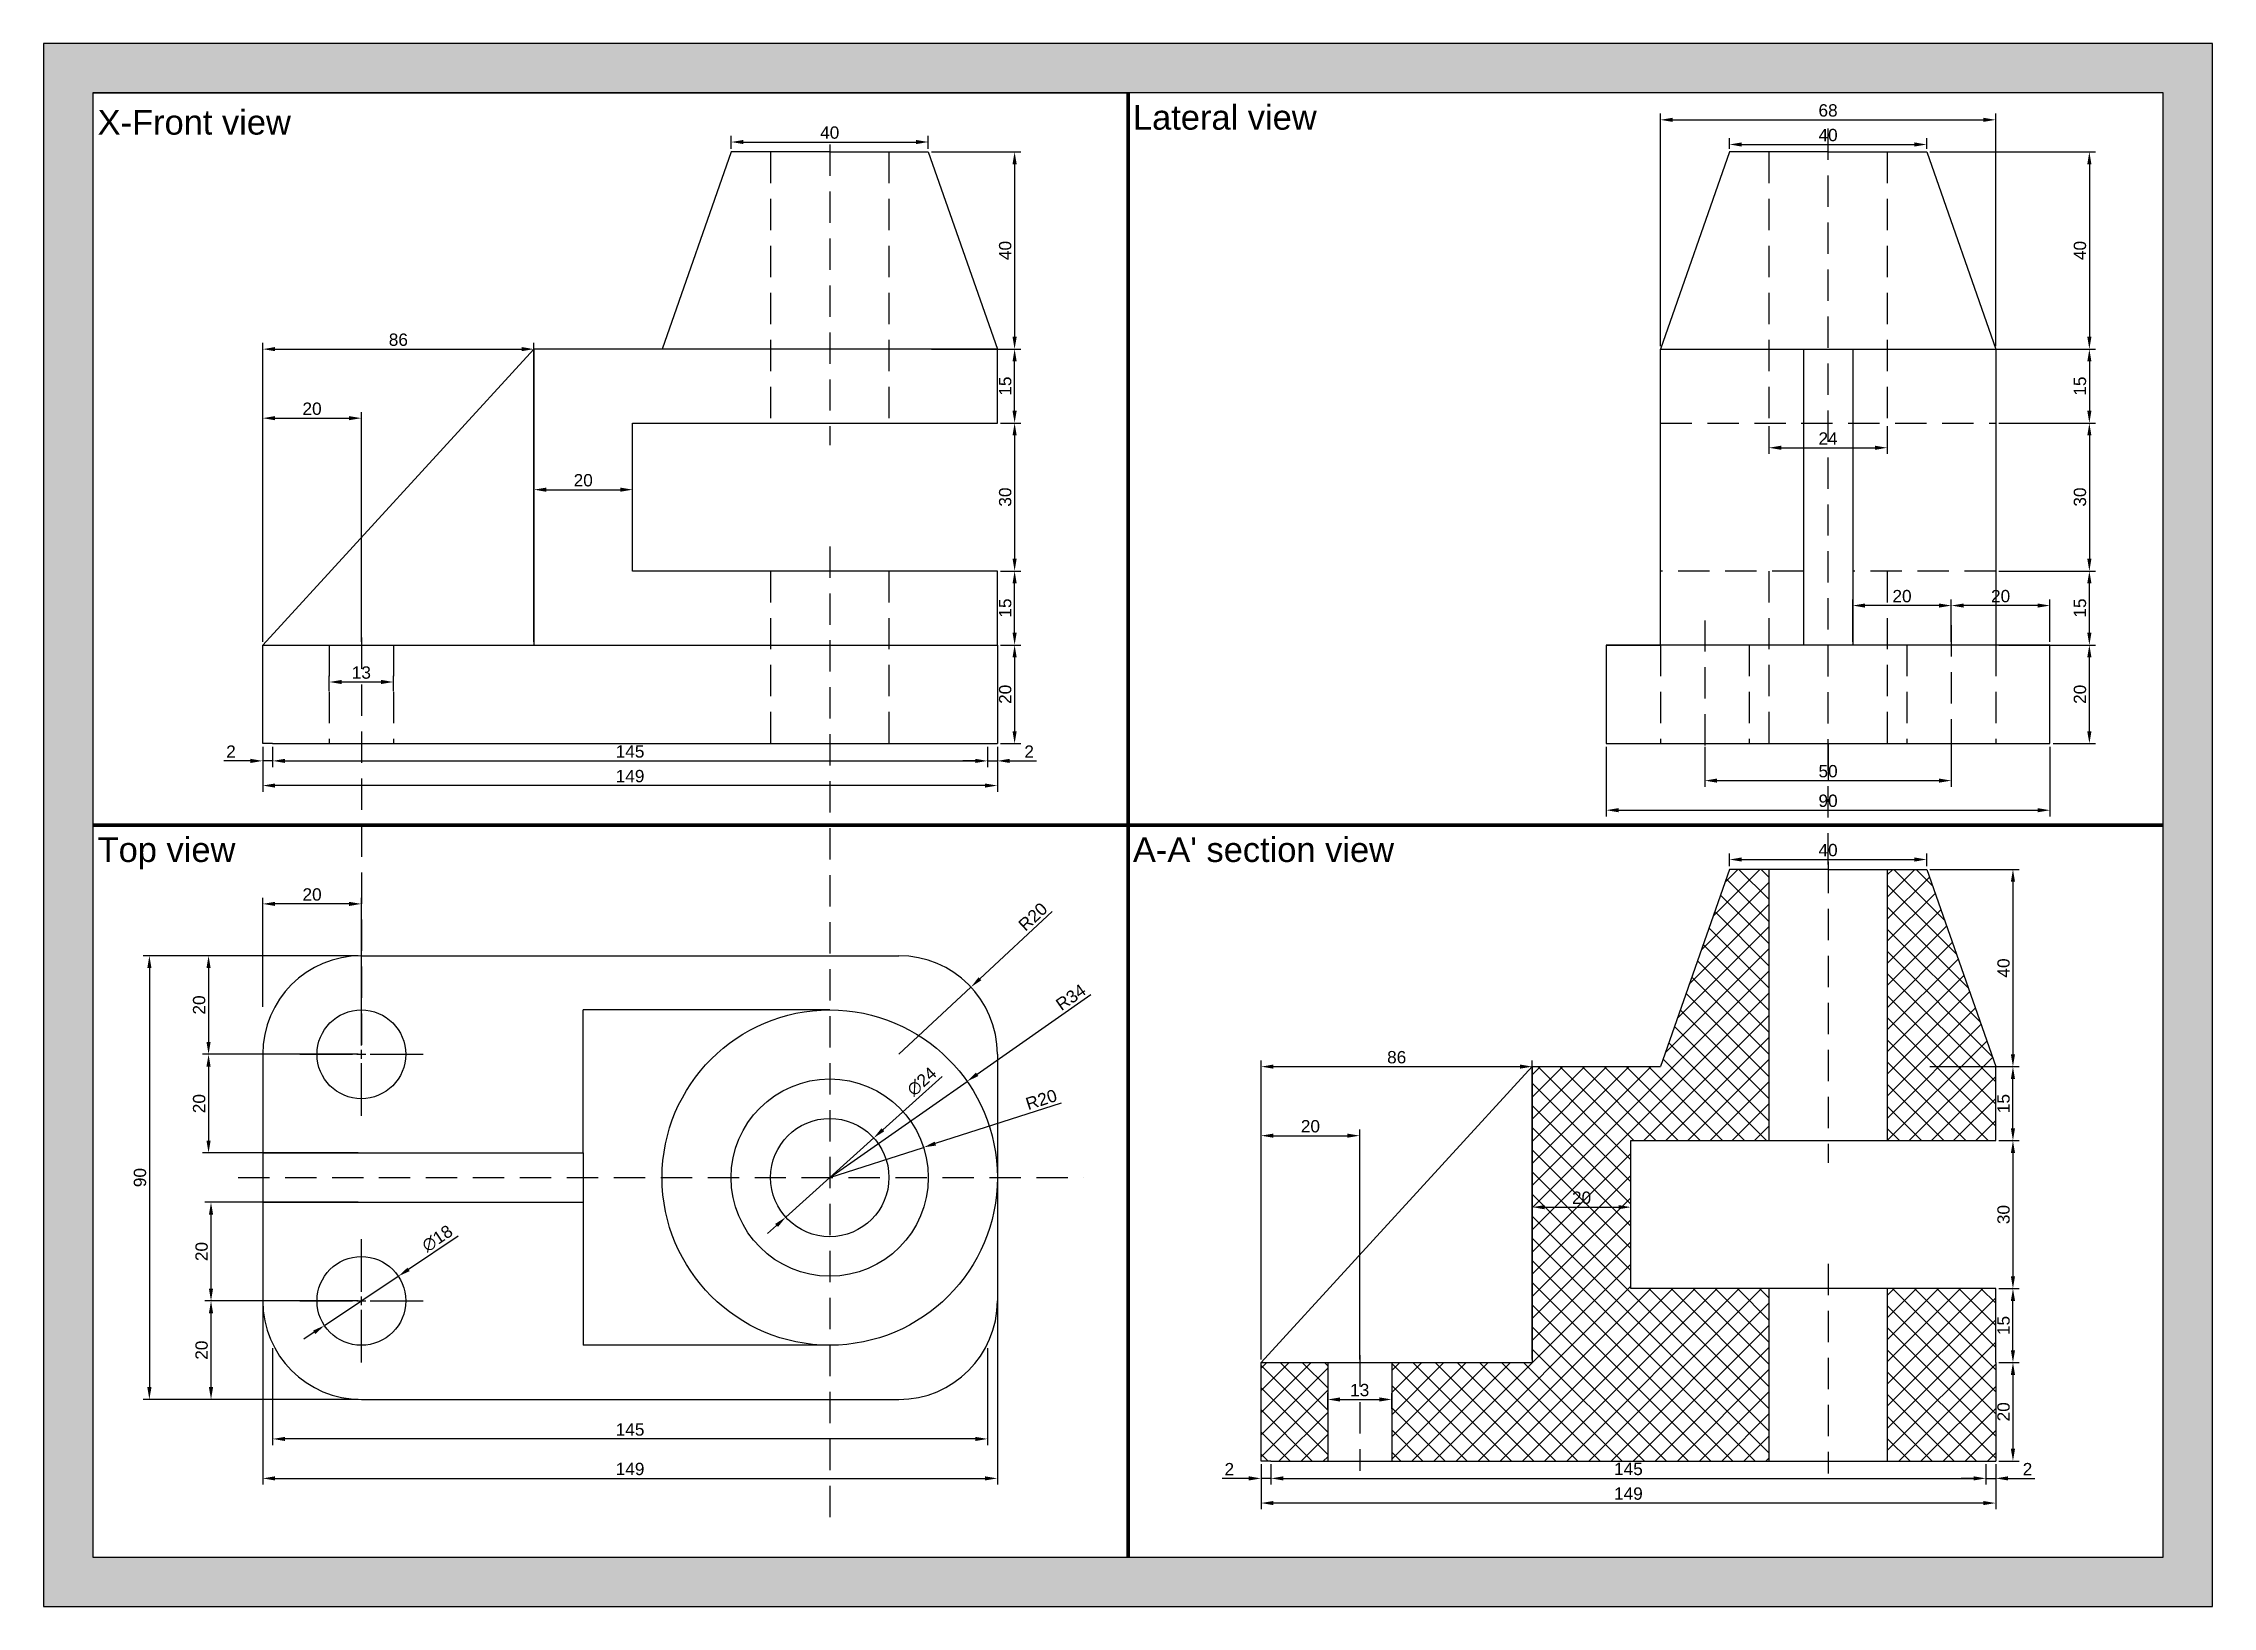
# Model space of a CAD drawing. Header units: millimetres. Extents: x -10 to 430, y -10 to 307.
import ezdxf

# ---------------------------------------------------------------- set-up
doc = ezdxf.new("R2010")
doc.units = ezdxf.units.MM
doc.linetypes.add('CENTER2', pattern=[28.575, 19.05, -3.175, 3.175, -3.175])
doc.linetypes.add('DASHED2', pattern=[9.525, 6.35, -3.175])
doc.styles.get("Standard").update_dxf_attribs({"font": 'arial.ttf'})
doc.dimstyles.new('ISO-25', dxfattribs={"dimtxt": 2.5, "dimasz": 2.5, "dimexe": 1.25, "dimexo": 0.625, "dimtad": 1, "dimtxsty": 'Standard', "dimcen": 2.5, "dimadec": 0, "dimazin": 0, "dimtfac": 1, "dimtmove": 0, "dimatfit": 3, "dimfxl": 1, "dimarcsym": 0})

msp = doc.modelspace()

# ---------------------------------------------------------------- texts
at = {"color": 1}
for s, p in [('X-Front view', (1, 288.5)), ('Lateral view', (211, 289.5)), ('Top view', (1, 141)), ("A-A' section view", (211, 141))]:
    msp.add_text(s, height=5, dxfattribs=at).set_placement(p)

# ---------------------------------------------------------------- blocks, each defined once
blk = doc.blocks.new('a3')
for points in [[(-10, -10), (430, -10), (430, 307), (-10, 307)], [(0, 0), (420, 0), (420, 297), (0, 297)]]:
    blk.add_lwpolyline(points, close=True)
blk = doc.blocks.new('*D26')
at = {"color": 0, "lineweight": -2, "transparency": 16777216}
for p, q in [((36.5, 164.38), (36.5, 160.25)), ((181.5, 164.38), (181.5, 160.25)), ((39, 161.5), (179, 161.5))]:
    blk.add_line(p, q, dxfattribs=at)
at = {"color": 0, "transparency": 16777216}
for points in [[(39, 161.92), (39, 161.08), (36.5, 161.5)], [(179, 161.92), (179, 161.08), (181.5, 161.5)]]:
    blk.add_solid(points, dxfattribs=at)
at = {"layer": 'Defpoints', "color": 0, "transparency": 16777216}
for p in [(36.5, 165), (181.5, 165), (181.5, 161.5)]:
    blk.add_point(p, dxfattribs=at)
at = {"color": 0, "transparency": 16777216, "insert": (109, 163.4), "char_height": 2.5, "attachment_point": 5}
blk.add_mtext('145', dxfattribs=at)
blk = doc.blocks.new('*D27')
at = {"color": 0, "lineweight": -2, "transparency": 16777216}
for p, q in [((34.5, 164.38), (34.5, 160.25)), ((36.5, 164.38), (36.5, 160.25)), ((32, 161.5), (26.59, 161.5)), ((36.5, 161.5), (34.5, 161.5)), ((39, 161.5), (41.5, 161.5))]:
    blk.add_line(p, q, dxfattribs=at)
at = {"color": 0, "transparency": 16777216}
for points in [[(32, 161.92), (32, 161.08), (34.5, 161.5)], [(39, 161.92), (39, 161.08), (36.5, 161.5)]]:
    blk.add_solid(points, dxfattribs=at)
at = {"layer": 'Defpoints', "color": 0, "transparency": 16777216}
for p in [(34.5, 165), (36.5, 165), (34.5, 161.5)]:
    blk.add_point(p, dxfattribs=at)
at = {"color": 0, "transparency": 16777216, "insert": (28.05, 163.38), "char_height": 2.5, "attachment_point": 5}
blk.add_mtext('2', dxfattribs=at)
blk = doc.blocks.new('*D28')
at = {"color": 0, "lineweight": -2, "transparency": 16777216}
for p, q in [((181.5, 164.38), (181.5, 160.25)), ((183.5, 164.38), (183.5, 160.25)), ((179, 161.5), (176.5, 161.5)), ((181.5, 161.5), (183.5, 161.5)), ((186, 161.5), (191.41, 161.5))]:
    blk.add_line(p, q, dxfattribs=at)
at = {"color": 0, "transparency": 16777216}
for points in [[(179, 161.92), (179, 161.08), (181.5, 161.5)], [(186, 161.92), (186, 161.08), (183.5, 161.5)]]:
    blk.add_solid(points, dxfattribs=at)
at = {"layer": 'Defpoints', "color": 0, "transparency": 16777216}
for p in [(181.5, 165), (183.5, 165), (183.5, 161.5)]:
    blk.add_point(p, dxfattribs=at)
at = {"color": 0, "transparency": 16777216, "insert": (189.95, 163.38), "char_height": 2.5, "attachment_point": 5}
blk.add_mtext('2', dxfattribs=at)
blk = doc.blocks.new('*D29')
at = {"color": 0, "lineweight": -2, "transparency": 16777216}
for p, q in [((34.5, 164.38), (34.5, 155.25)), ((183.5, 164.38), (183.5, 155.25)), ((181, 156.5), (37, 156.5))]:
    blk.add_line(p, q, dxfattribs=at)
at = {"color": 0, "transparency": 16777216}
for points in [[(37, 156.92), (37, 156.08), (34.5, 156.5)], [(181, 156.92), (181, 156.08), (183.5, 156.5)]]:
    blk.add_solid(points, dxfattribs=at)
at = {"layer": 'Defpoints', "color": 0, "transparency": 16777216}
for p in [(34.5, 165), (183.5, 165), (34.5, 156.5)]:
    blk.add_point(p, dxfattribs=at)
at = {"color": 0, "transparency": 16777216, "insert": (109, 158.4), "char_height": 2.5, "attachment_point": 5}
blk.add_mtext('149', dxfattribs=at)
blk = doc.blocks.new('*D30')
at = {"color": 0, "lineweight": -2, "transparency": 16777216}
for p, q in [((184.13, 185), (188.25, 185)), ((187, 182.5), (187, 167.5)), ((184.13, 165), (188.25, 165))]:
    blk.add_line(p, q, dxfattribs=at)
at = {"color": 0, "transparency": 16777216}
for points in [[(186.58, 182.5), (187.42, 182.5), (187, 185)], [(186.58, 167.5), (187.42, 167.5), (187, 165)]]:
    blk.add_solid(points, dxfattribs=at)
at = {"layer": 'Defpoints', "color": 0, "transparency": 16777216}
for p in [(183.5, 185), (183.5, 165), (187, 165)]:
    blk.add_point(p, dxfattribs=at)
at = {"color": 0, "transparency": 16777216, "insert": (185.1, 175), "char_height": 2.5, "attachment_point": 5, "rotation": 90}
blk.add_mtext('20', dxfattribs=at)
blk = doc.blocks.new('*D32')
at = {"color": 0, "lineweight": -2, "transparency": 16777216}
for p, q in [((89.5, 212.62), (89.5, 217.75)), ((92, 216.5), (107, 216.5)), ((109.5, 212.62), (109.5, 217.75))]:
    blk.add_line(p, q, dxfattribs=at)
at = {"color": 0, "transparency": 16777216}
for points in [[(92, 216.92), (92, 216.08), (89.5, 216.5)], [(107, 216.92), (107, 216.08), (109.5, 216.5)]]:
    blk.add_solid(points, dxfattribs=at)
at = {"layer": 'Defpoints', "color": 0, "transparency": 16777216}
for p in [(109.5, 216.5), (89.5, 212), (109.5, 212)]:
    blk.add_point(p, dxfattribs=at)
at = {"color": 0, "transparency": 16777216, "insert": (99.5, 218.4), "char_height": 2.5, "attachment_point": 5}
blk.add_mtext('20', dxfattribs=at)
blk = doc.blocks.new('*D33')
at = {"color": 0, "lineweight": -2, "transparency": 16777216}
for p, q in [((34.5, 185.62), (34.5, 246.25)), ((37, 245), (87, 245)), ((89.5, 185.62), (89.5, 246.25))]:
    blk.add_line(p, q, dxfattribs=at)
at = {"color": 0, "transparency": 16777216}
for points in [[(37, 245.42), (37, 244.58), (34.5, 245)], [(87, 245.42), (87, 244.58), (89.5, 245)]]:
    blk.add_solid(points, dxfattribs=at)
at = {"layer": 'Defpoints', "color": 0, "transparency": 16777216}
for p in [(89.5, 245), (34.5, 185), (89.5, 185)]:
    blk.add_point(p, dxfattribs=at)
at = {"color": 0, "transparency": 16777216, "insert": (62, 246.9), "char_height": 2.5, "attachment_point": 5}
blk.add_mtext('86', dxfattribs=at)
blk = doc.blocks.new('*D34')
at = {"color": 0, "lineweight": -2, "transparency": 16777216}
for p, q in [((129.5, 285.62), (129.5, 288.25)), ((132, 287), (167, 287)), ((169.5, 285.62), (169.5, 288.25))]:
    blk.add_line(p, q, dxfattribs=at)
at = {"color": 0, "transparency": 16777216}
for points in [[(132, 287.42), (132, 286.58), (129.5, 287)], [(167, 287.42), (167, 286.58), (169.5, 287)]]:
    blk.add_solid(points, dxfattribs=at)
at = {"layer": 'Defpoints', "color": 0, "transparency": 16777216}
for p in [(169.5, 287), (129.5, 285), (169.5, 285)]:
    blk.add_point(p, dxfattribs=at)
at = {"color": 0, "transparency": 16777216, "insert": (149.5, 288.9), "char_height": 2.5, "attachment_point": 5}
blk.add_mtext('40', dxfattribs=at)
blk = doc.blocks.new('*D35')
at = {"color": 0, "lineweight": -2, "transparency": 16777216}
for p, q in [((170.13, 285), (188.25, 285)), ((187, 282.5), (187, 247.5)), ((170.13, 245), (188.25, 245))]:
    blk.add_line(p, q, dxfattribs=at)
at = {"color": 0, "transparency": 16777216}
for points in [[(186.58, 282.5), (187.42, 282.5), (187, 285)], [(186.58, 247.5), (187.42, 247.5), (187, 245)]]:
    blk.add_solid(points, dxfattribs=at)
at = {"layer": 'Defpoints', "color": 0, "transparency": 16777216}
for p in [(169.5, 285), (169.5, 245), (187, 245)]:
    blk.add_point(p, dxfattribs=at)
at = {"color": 0, "transparency": 16777216, "insert": (185.1, 265), "char_height": 2.5, "attachment_point": 5, "rotation": 90}
blk.add_mtext('40', dxfattribs=at)
blk = doc.blocks.new('*D36')
at = {"color": 0, "lineweight": -2, "transparency": 16777216}
for p, q in [((184.13, 245), (188.25, 245)), ((187, 232.5), (187, 242.5)), ((184.13, 230), (188.25, 230))]:
    blk.add_line(p, q, dxfattribs=at)
at = {"color": 0, "transparency": 16777216}
for points in [[(186.58, 242.5), (187.42, 242.5), (187, 245)], [(186.58, 232.5), (187.42, 232.5), (187, 230)]]:
    blk.add_solid(points, dxfattribs=at)
at = {"layer": 'Defpoints', "color": 0, "transparency": 16777216}
for p in [(183.5, 245), (187, 245), (183.5, 230)]:
    blk.add_point(p, dxfattribs=at)
at = {"color": 0, "transparency": 16777216, "insert": (185.1, 237.5), "char_height": 2.5, "attachment_point": 5, "rotation": 90}
blk.add_mtext('15', dxfattribs=at)
blk = doc.blocks.new('*D37')
at = {"color": 0, "lineweight": -2, "transparency": 16777216}
for p, q in [((184.13, 230), (188.25, 230)), ((187, 227.5), (187, 202.5)), ((184.13, 200), (188.25, 200))]:
    blk.add_line(p, q, dxfattribs=at)
at = {"color": 0, "transparency": 16777216}
for points in [[(186.58, 227.5), (187.42, 227.5), (187, 230)], [(186.58, 202.5), (187.42, 202.5), (187, 200)]]:
    blk.add_solid(points, dxfattribs=at)
at = {"layer": 'Defpoints', "color": 0, "transparency": 16777216}
for p in [(183.5, 230), (183.5, 200), (187, 200)]:
    blk.add_point(p, dxfattribs=at)
at = {"color": 0, "transparency": 16777216, "insert": (185.1, 215), "char_height": 2.5, "attachment_point": 5, "rotation": 90}
blk.add_mtext('30', dxfattribs=at)
blk = doc.blocks.new('*D38')
at = {"color": 0, "lineweight": -2, "transparency": 16777216}
for p, q in [((184.13, 200), (188.25, 200)), ((187, 187.5), (187, 197.5)), ((184.13, 185), (188.25, 185))]:
    blk.add_line(p, q, dxfattribs=at)
at = {"color": 0, "transparency": 16777216}
for points in [[(186.58, 197.5), (187.42, 197.5), (187, 200)], [(186.58, 187.5), (187.42, 187.5), (187, 185)]]:
    blk.add_solid(points, dxfattribs=at)
at = {"layer": 'Defpoints', "color": 0, "transparency": 16777216}
for p in [(183.5, 200), (187, 200), (183.5, 185)]:
    blk.add_point(p, dxfattribs=at)
at = {"color": 0, "transparency": 16777216, "insert": (185.1, 192.5), "char_height": 2.5, "attachment_point": 5, "rotation": 90}
blk.add_mtext('15', dxfattribs=at)
blk = doc.blocks.new('*D39')
at = {"color": 0, "lineweight": -2, "transparency": 16777216}
for p, q in [((34.5, 185.62), (34.5, 232.25)), ((37, 231), (52, 231)), ((54.5, 185.62), (54.5, 232.25))]:
    blk.add_line(p, q, dxfattribs=at)
at = {"color": 0, "transparency": 16777216}
for points in [[(37, 231.42), (37, 230.58), (34.5, 231)], [(52, 231.42), (52, 230.58), (54.5, 231)]]:
    blk.add_solid(points, dxfattribs=at)
at = {"layer": 'Defpoints', "color": 0, "transparency": 16777216}
for p in [(54.5, 231), (34.5, 185), (54.5, 185)]:
    blk.add_point(p, dxfattribs=at)
at = {"color": 0, "transparency": 16777216, "insert": (44.5, 232.9), "char_height": 2.5, "attachment_point": 5}
blk.add_mtext('20', dxfattribs=at)
blk = doc.blocks.new('*D40')
at = {"color": 0, "lineweight": -2, "transparency": 16777216}
for p, q in [((48, 175.62), (48, 178.75)), ((50.5, 177.5), (58.5, 177.5)), ((61, 175.62), (61, 178.75))]:
    blk.add_line(p, q, dxfattribs=at)
at = {"color": 0, "transparency": 16777216}
for points in [[(50.5, 177.92), (50.5, 177.08), (48, 177.5)], [(58.5, 177.92), (58.5, 177.08), (61, 177.5)]]:
    blk.add_solid(points, dxfattribs=at)
at = {"layer": 'Defpoints', "color": 0, "transparency": 16777216}
for p in [(61, 177.5), (48, 175), (61, 175)]:
    blk.add_point(p, dxfattribs=at)
at = {"color": 0, "transparency": 16777216, "insert": (54.5, 179.4), "char_height": 2.5, "attachment_point": 5}
blk.add_mtext('13', dxfattribs=at)
blk = doc.blocks.new('*D51')
at = {"color": 0, "lineweight": -2, "transparency": 16777216}
for p, q in [((239, 18.88), (239, 14.75)), ((384, 18.88), (384, 14.75)), ((241.5, 16), (381.5, 16))]:
    blk.add_line(p, q, dxfattribs=at)
at = {"color": 0, "transparency": 16777216}
for points in [[(241.5, 16.42), (241.5, 15.58), (239, 16)], [(381.5, 16.42), (381.5, 15.58), (384, 16)]]:
    blk.add_solid(points, dxfattribs=at)
at = {"layer": 'Defpoints', "color": 0, "transparency": 16777216}
for p in [(239, 19.5), (384, 19.5), (384, 16)]:
    blk.add_point(p, dxfattribs=at)
at = {"color": 0, "transparency": 16777216, "insert": (311.5, 17.9), "char_height": 2.5, "attachment_point": 5}
blk.add_mtext('145', dxfattribs=at)
blk = doc.blocks.new('*D49')
at = {"color": 0, "lineweight": -2, "transparency": 16777216}
for p, q in [((237, 18.88), (237, 14.75)), ((239, 18.88), (239, 14.75)), ((234.5, 16), (229.09, 16)), ((239, 16), (237, 16)), ((241.5, 16), (244, 16))]:
    blk.add_line(p, q, dxfattribs=at)
at = {"color": 0, "transparency": 16777216}
for points in [[(234.5, 16.42), (234.5, 15.58), (237, 16)], [(241.5, 16.42), (241.5, 15.58), (239, 16)]]:
    blk.add_solid(points, dxfattribs=at)
at = {"layer": 'Defpoints', "color": 0, "transparency": 16777216}
for p in [(237, 19.5), (239, 19.5), (237, 16)]:
    blk.add_point(p, dxfattribs=at)
at = {"color": 0, "transparency": 16777216, "insert": (230.55, 17.88), "char_height": 2.5, "attachment_point": 5}
blk.add_mtext('2', dxfattribs=at)
blk = doc.blocks.new('*D50')
at = {"color": 0, "lineweight": -2, "transparency": 16777216}
for p, q in [((384, 18.88), (384, 14.75)), ((386, 18.88), (386, 14.75)), ((381.5, 16), (379, 16)), ((384, 16), (386, 16)), ((388.5, 16), (393.91, 16))]:
    blk.add_line(p, q, dxfattribs=at)
at = {"color": 0, "transparency": 16777216}
for points in [[(381.5, 16.42), (381.5, 15.58), (384, 16)], [(388.5, 16.42), (388.5, 15.58), (386, 16)]]:
    blk.add_solid(points, dxfattribs=at)
at = {"layer": 'Defpoints', "color": 0, "transparency": 16777216}
for p in [(384, 19.5), (386, 19.5), (386, 16)]:
    blk.add_point(p, dxfattribs=at)
at = {"color": 0, "transparency": 16777216, "insert": (392.45, 17.88), "char_height": 2.5, "attachment_point": 5}
blk.add_mtext('2', dxfattribs=at)
blk = doc.blocks.new('*D41')
at = {"color": 0, "lineweight": -2, "transparency": 16777216}
for p, q in [((237, 18.88), (237, 9.75)), ((386, 18.88), (386, 9.75)), ((383.5, 11), (239.5, 11))]:
    blk.add_line(p, q, dxfattribs=at)
at = {"color": 0, "transparency": 16777216}
for points in [[(239.5, 11.42), (239.5, 10.58), (237, 11)], [(383.5, 11.42), (383.5, 10.58), (386, 11)]]:
    blk.add_solid(points, dxfattribs=at)
at = {"layer": 'Defpoints', "color": 0, "transparency": 16777216}
for p in [(237, 19.5), (386, 19.5), (237, 11)]:
    blk.add_point(p, dxfattribs=at)
at = {"color": 0, "transparency": 16777216, "insert": (311.5, 12.9), "char_height": 2.5, "attachment_point": 5}
blk.add_mtext('149', dxfattribs=at)
blk = doc.blocks.new('*D53')
at = {"color": 0, "lineweight": -2, "transparency": 16777216}
for p, q in [((386.63, 39.5), (390.75, 39.5)), ((389.5, 37), (389.5, 22)), ((386.63, 19.5), (390.75, 19.5))]:
    blk.add_line(p, q, dxfattribs=at)
at = {"color": 0, "transparency": 16777216}
for points in [[(389.08, 37), (389.92, 37), (389.5, 39.5)], [(389.08, 22), (389.92, 22), (389.5, 19.5)]]:
    blk.add_solid(points, dxfattribs=at)
at = {"layer": 'Defpoints', "color": 0, "transparency": 16777216}
for p in [(386, 39.5), (386, 19.5), (389.5, 19.5)]:
    blk.add_point(p, dxfattribs=at)
at = {"color": 0, "transparency": 16777216, "insert": (387.6, 29.5), "char_height": 2.5, "attachment_point": 5, "rotation": 90}
blk.add_mtext('20', dxfattribs=at)
blk = doc.blocks.new('*D45')
at = {"color": 0, "lineweight": -2, "transparency": 16777216}
for p, q in [((292, 67.12), (292, 72.25)), ((294.5, 71), (309.5, 71)), ((312, 67.12), (312, 72.25))]:
    blk.add_line(p, q, dxfattribs=at)
at = {"color": 0, "transparency": 16777216}
for points in [[(294.5, 71.42), (294.5, 70.58), (292, 71)], [(309.5, 71.42), (309.5, 70.58), (312, 71)]]:
    blk.add_solid(points, dxfattribs=at)
at = {"layer": 'Defpoints', "color": 0, "transparency": 16777216}
for p in [(312, 71), (292, 66.5), (312, 66.5)]:
    blk.add_point(p, dxfattribs=at)
at = {"color": 0, "transparency": 16777216, "insert": (302, 72.9), "char_height": 2.5, "attachment_point": 5}
blk.add_mtext('20', dxfattribs=at)
blk = doc.blocks.new('*D46')
at = {"color": 0, "lineweight": -2, "transparency": 16777216}
for p, q in [((237, 40.12), (237, 100.75)), ((239.5, 99.5), (289.5, 99.5)), ((292, 40.12), (292, 100.75))]:
    blk.add_line(p, q, dxfattribs=at)
at = {"color": 0, "transparency": 16777216}
for points in [[(239.5, 99.92), (239.5, 99.08), (237, 99.5)], [(289.5, 99.92), (289.5, 99.08), (292, 99.5)]]:
    blk.add_solid(points, dxfattribs=at)
at = {"layer": 'Defpoints', "color": 0, "transparency": 16777216}
for p in [(292, 99.5), (237, 39.5), (292, 39.5)]:
    blk.add_point(p, dxfattribs=at)
at = {"color": 0, "transparency": 16777216, "insert": (264.5, 101.4), "char_height": 2.5, "attachment_point": 5}
blk.add_mtext('86', dxfattribs=at)
blk = doc.blocks.new('*D47')
at = {"color": 0, "lineweight": -2, "transparency": 16777216}
for p, q in [((332, 140.12), (332, 142.75)), ((334.5, 141.5), (369.5, 141.5)), ((372, 140.12), (372, 142.75))]:
    blk.add_line(p, q, dxfattribs=at)
at = {"color": 0, "transparency": 16777216}
for points in [[(334.5, 141.92), (334.5, 141.08), (332, 141.5)], [(369.5, 141.92), (369.5, 141.08), (372, 141.5)]]:
    blk.add_solid(points, dxfattribs=at)
at = {"layer": 'Defpoints', "color": 0, "transparency": 16777216}
for p in [(372, 141.5), (332, 139.5), (372, 139.5)]:
    blk.add_point(p, dxfattribs=at)
at = {"color": 0, "transparency": 16777216, "insert": (352, 143.4), "char_height": 2.5, "attachment_point": 5}
blk.add_mtext('40', dxfattribs=at)
blk = doc.blocks.new('*D48')
at = {"color": 0, "lineweight": -2, "transparency": 16777216}
for p, q in [((372.63, 139.5), (390.75, 139.5)), ((389.5, 137), (389.5, 102)), ((372.63, 99.5), (390.75, 99.5))]:
    blk.add_line(p, q, dxfattribs=at)
at = {"color": 0, "transparency": 16777216}
for points in [[(389.08, 137), (389.92, 137), (389.5, 139.5)], [(389.08, 102), (389.92, 102), (389.5, 99.5)]]:
    blk.add_solid(points, dxfattribs=at)
at = {"layer": 'Defpoints', "color": 0, "transparency": 16777216}
for p in [(372, 139.5), (372, 99.5), (389.5, 99.5)]:
    blk.add_point(p, dxfattribs=at)
at = {"color": 0, "transparency": 16777216, "insert": (387.6, 119.5), "char_height": 2.5, "attachment_point": 5, "rotation": 90}
blk.add_mtext('40', dxfattribs=at)
blk = doc.blocks.new('*D54')
at = {"color": 0, "lineweight": -2, "transparency": 16777216}
for p, q in [((386.63, 99.5), (390.75, 99.5)), ((389.5, 87), (389.5, 97)), ((386.63, 84.5), (390.75, 84.5))]:
    blk.add_line(p, q, dxfattribs=at)
at = {"color": 0, "transparency": 16777216}
for points in [[(389.08, 97), (389.92, 97), (389.5, 99.5)], [(389.08, 87), (389.92, 87), (389.5, 84.5)]]:
    blk.add_solid(points, dxfattribs=at)
at = {"layer": 'Defpoints', "color": 0, "transparency": 16777216}
for p in [(386, 99.5), (389.5, 99.5), (386, 84.5)]:
    blk.add_point(p, dxfattribs=at)
at = {"color": 0, "transparency": 16777216, "insert": (387.6, 92), "char_height": 2.5, "attachment_point": 5, "rotation": 90}
blk.add_mtext('15', dxfattribs=at)
blk = doc.blocks.new('*D42')
at = {"color": 0, "lineweight": -2, "transparency": 16777216}
for p, q in [((386.63, 84.5), (390.75, 84.5)), ((389.5, 82), (389.5, 57)), ((386.63, 54.5), (390.75, 54.5))]:
    blk.add_line(p, q, dxfattribs=at)
at = {"color": 0, "transparency": 16777216}
for points in [[(389.08, 82), (389.92, 82), (389.5, 84.5)], [(389.08, 57), (389.92, 57), (389.5, 54.5)]]:
    blk.add_solid(points, dxfattribs=at)
at = {"layer": 'Defpoints', "color": 0, "transparency": 16777216}
for p in [(386, 84.5), (386, 54.5), (389.5, 54.5)]:
    blk.add_point(p, dxfattribs=at)
at = {"color": 0, "transparency": 16777216, "insert": (387.6, 69.5), "char_height": 2.5, "attachment_point": 5, "rotation": 90}
blk.add_mtext('30', dxfattribs=at)
blk = doc.blocks.new('*D52')
at = {"color": 0, "lineweight": -2, "transparency": 16777216}
for p, q in [((386.63, 54.5), (390.75, 54.5)), ((389.5, 42), (389.5, 52)), ((386.63, 39.5), (390.75, 39.5))]:
    blk.add_line(p, q, dxfattribs=at)
at = {"color": 0, "transparency": 16777216}
for points in [[(389.08, 52), (389.92, 52), (389.5, 54.5)], [(389.08, 42), (389.92, 42), (389.5, 39.5)]]:
    blk.add_solid(points, dxfattribs=at)
at = {"layer": 'Defpoints', "color": 0, "transparency": 16777216}
for p in [(386, 54.5), (389.5, 54.5), (386, 39.5)]:
    blk.add_point(p, dxfattribs=at)
at = {"color": 0, "transparency": 16777216, "insert": (387.6, 47), "char_height": 2.5, "attachment_point": 5, "rotation": 90}
blk.add_mtext('15', dxfattribs=at)
blk = doc.blocks.new('*D43')
at = {"color": 0, "lineweight": -2, "transparency": 16777216}
for p, q in [((237, 40.12), (237, 86.75)), ((239.5, 85.5), (254.5, 85.5)), ((257, 40.12), (257, 86.75))]:
    blk.add_line(p, q, dxfattribs=at)
at = {"color": 0, "transparency": 16777216}
for points in [[(239.5, 85.92), (239.5, 85.08), (237, 85.5)], [(254.5, 85.92), (254.5, 85.08), (257, 85.5)]]:
    blk.add_solid(points, dxfattribs=at)
at = {"layer": 'Defpoints', "color": 0, "transparency": 16777216}
for p in [(257, 85.5), (237, 39.5), (257, 39.5)]:
    blk.add_point(p, dxfattribs=at)
at = {"color": 0, "transparency": 16777216, "insert": (247, 87.4), "char_height": 2.5, "attachment_point": 5}
blk.add_mtext('20', dxfattribs=at)
blk = doc.blocks.new('*D44')
at = {"color": 0, "lineweight": -2, "transparency": 16777216}
for p, q in [((250.5, 30.12), (250.5, 33.25)), ((253, 32), (261, 32)), ((263.5, 30.12), (263.5, 33.25))]:
    blk.add_line(p, q, dxfattribs=at)
at = {"color": 0, "transparency": 16777216}
for points in [[(253, 32.42), (253, 31.58), (250.5, 32)], [(261, 32.42), (261, 31.58), (263.5, 32)]]:
    blk.add_solid(points, dxfattribs=at)
at = {"layer": 'Defpoints', "color": 0, "transparency": 16777216}
for p in [(263.5, 32), (250.5, 29.5), (263.5, 29.5)]:
    blk.add_point(p, dxfattribs=at)
at = {"color": 0, "transparency": 16777216, "insert": (257, 33.9), "char_height": 2.5, "attachment_point": 5}
blk.add_mtext('13', dxfattribs=at)
blk = doc.blocks.new('*D58')
at = {"color": 0, "lineweight": -2, "transparency": 16777216}
for p, q in [((34.5, 53.38), (34.5, 14.75)), ((183.5, 53.38), (183.5, 14.75)), ((37, 16), (181, 16))]:
    blk.add_line(p, q, dxfattribs=at)
at = {"color": 0, "transparency": 16777216}
for points in [[(37, 16.42), (37, 15.58), (34.5, 16)], [(181, 16.42), (181, 15.58), (183.5, 16)]]:
    blk.add_solid(points, dxfattribs=at)
at = {"layer": 'Defpoints', "color": 0, "transparency": 16777216}
for p in [(34.5, 54), (183.5, 54), (183.5, 16)]:
    blk.add_point(p, dxfattribs=at)
at = {"color": 0, "transparency": 16777216, "insert": (109, 17.9), "char_height": 2.5, "attachment_point": 5}
blk.add_mtext('149', dxfattribs=at)
blk = doc.blocks.new('*D59')
at = {"color": 0, "lineweight": -2, "transparency": 16777216}
for p, q in [((36.5, 42.38), (36.5, 22.75)), ((181.5, 42.38), (181.5, 22.75)), ((179, 24), (39, 24))]:
    blk.add_line(p, q, dxfattribs=at)
at = {"color": 0, "transparency": 16777216}
for points in [[(39, 24.42), (39, 23.58), (36.5, 24)], [(179, 24.42), (179, 23.58), (181.5, 24)]]:
    blk.add_solid(points, dxfattribs=at)
at = {"layer": 'Defpoints', "color": 0, "transparency": 16777216}
for p in [(36.5, 43), (181.5, 43), (36.5, 24)]:
    blk.add_point(p, dxfattribs=at)
at = {"color": 0, "transparency": 16777216, "insert": (109, 25.9), "char_height": 2.5, "attachment_point": 5}
blk.add_mtext('145', dxfattribs=at)
blk = doc.blocks.new('*D60')
at = {"color": 0, "lineweight": -2, "transparency": 16777216}
for p, q in [((53.88, 122), (10.25, 122)), ((11.5, 119.5), (11.5, 34.5)), ((53.88, 32), (10.25, 32))]:
    blk.add_line(p, q, dxfattribs=at)
at = {"color": 0, "transparency": 16777216}
for points in [[(11.08, 119.5), (11.92, 119.5), (11.5, 122)], [(11.08, 34.5), (11.92, 34.5), (11.5, 32)]]:
    blk.add_solid(points, dxfattribs=at)
at = {"layer": 'Defpoints', "color": 0, "transparency": 16777216}
for p in [(54.5, 122), (11.5, 32), (54.5, 32)]:
    blk.add_point(p, dxfattribs=at)
at = {"color": 0, "transparency": 16777216, "insert": (9.6, 77), "char_height": 2.5, "attachment_point": 5, "rotation": 90}
blk.add_mtext('90', dxfattribs=at)
blk = doc.blocks.new('*U61')
at = {"color": 0, "linetype": 'CENTER2', "transparency": 16777216}
for p, q in [((0, 1.8), (0, 12.5)), ((-12.5, 0), (-1.8, 0)), ((1.8, 0), (12.5, 0)), ((0, -12.5), (0, -1.8))]:
    blk.add_line(p, q, dxfattribs=at)
at = {"color": 0, "linetype": 'Continuous', "transparency": 16777216}
for p, q in [((-0.9, 0), (0.9, 0)), ((0, -0.9), (0, 0.9))]:
    blk.add_line(p, q, dxfattribs=at)
blk = doc.blocks.new('*U62')
at = {"color": 0, "linetype": 'CENTER2', "transparency": 16777216}
for p, q in [((0, 1.8), (0, 12.5)), ((-12.5, 0), (-1.8, 0)), ((1.8, 0), (12.5, 0)), ((0, -12.5), (0, -1.8))]:
    blk.add_line(p, q, dxfattribs=at)
at = {"color": 0, "linetype": 'Continuous', "transparency": 16777216}
for p, q in [((-0.9, 0), (0.9, 0)), ((0, -0.9), (0, 0.9))]:
    blk.add_line(p, q, dxfattribs=at)
blk = doc.blocks.new('*D64')
at = {"color": 0, "lineweight": -2, "transparency": 16777216}
for p, q in [((74.14, 65.1), (64.07, 58.38)), ((47.01, 47.01), (61.99, 56.99)), ((44.93, 45.62), (42.85, 44.23))]:
    blk.add_line(p, q, dxfattribs=at)
at = {"color": 0, "transparency": 16777216}
for points in [[(63.84, 58.73), (64.3, 58.03), (61.99, 56.99)], [(44.7, 45.97), (45.16, 45.27), (47.01, 47.01)]]:
    blk.add_solid(points, dxfattribs=at)
at = {"layer": 'Defpoints', "color": 0, "transparency": 16777216}
for p in [(61.99, 56.99), (47.01, 47.01)]:
    blk.add_point(p, dxfattribs=at)
at = {"color": 0, "transparency": 16777216, "insert": (69.91, 64.64), "char_height": 2.5, "attachment_point": 5, "rotation": 33.6901}
blk.add_mtext('∅18', dxfattribs=at)
blk = doc.blocks.new('*D66')
at = {"color": 0, "lineweight": -2, "transparency": 16777216}
for p, q in [((53.88, 122), (22.25, 122)), ((23.5, 119.5), (23.5, 104.5)), ((53.88, 102), (22.25, 102))]:
    blk.add_line(p, q, dxfattribs=at)
at = {"color": 0, "transparency": 16777216}
for points in [[(23.08, 119.5), (23.92, 119.5), (23.5, 122)], [(23.08, 104.5), (23.92, 104.5), (23.5, 102)]]:
    blk.add_solid(points, dxfattribs=at)
at = {"layer": 'Defpoints', "color": 0, "transparency": 16777216}
for p in [(54.5, 122), (23.5, 102), (54.5, 102)]:
    blk.add_point(p, dxfattribs=at)
at = {"color": 0, "transparency": 16777216, "insert": (21.6, 112), "char_height": 2.5, "attachment_point": 5, "rotation": 90}
blk.add_mtext('20', dxfattribs=at)
blk = doc.blocks.new('*D67')
at = {"color": 0, "lineweight": -2, "transparency": 16777216}
for p, q in [((53.88, 102), (22.25, 102)), ((23.5, 99.5), (23.5, 84.5)), ((53.88, 82), (22.25, 82))]:
    blk.add_line(p, q, dxfattribs=at)
at = {"color": 0, "transparency": 16777216}
for points in [[(23.08, 99.5), (23.92, 99.5), (23.5, 102)], [(23.08, 84.5), (23.92, 84.5), (23.5, 82)]]:
    blk.add_solid(points, dxfattribs=at)
at = {"layer": 'Defpoints', "color": 0, "transparency": 16777216}
for p in [(54.5, 102), (23.5, 82), (54.5, 82)]:
    blk.add_point(p, dxfattribs=at)
at = {"color": 0, "transparency": 16777216, "insert": (21.6, 92), "char_height": 2.5, "attachment_point": 5, "rotation": 90}
blk.add_mtext('20', dxfattribs=at)
blk = doc.blocks.new('*D68')
at = {"color": 0, "lineweight": -2, "transparency": 16777216}
for p, q in [((194.64, 130.96), (179.98, 117.32)), ((163.5, 102), (178.15, 115.62))]:
    blk.add_line(p, q, dxfattribs=at)
at = {"color": 0, "transparency": 16777216}
blk.add_solid([(179.69, 117.63), (180.26, 117.02), (178.15, 115.62)], dxfattribs=at)
at = {"layer": 'Defpoints', "color": 0, "transparency": 16777216}
for p in [(178.15, 115.62), (163.5, 102)]:
    blk.add_point(p, dxfattribs=at)
at = {"color": 0, "transparency": 16777216, "insert": (190.71, 129.89), "char_height": 2.5, "attachment_point": 5, "rotation": 42.9174}
blk.add_mtext('R20', dxfattribs=at)
blk = doc.blocks.new('*D69')
at = {"color": 0, "lineweight": -2, "transparency": 16777216}
for p, q in [((53.88, 52), (22.75, 52)), ((24, 34.5), (24, 49.5)), ((53.88, 32), (22.75, 32))]:
    blk.add_line(p, q, dxfattribs=at)
at = {"color": 0, "transparency": 16777216}
for points in [[(23.58, 49.5), (24.42, 49.5), (24, 52)], [(23.58, 34.5), (24.42, 34.5), (24, 32)]]:
    blk.add_solid(points, dxfattribs=at)
at = {"layer": 'Defpoints', "color": 0, "transparency": 16777216}
for p in [(24, 52), (54.5, 52), (54.5, 32)]:
    blk.add_point(p, dxfattribs=at)
at = {"color": 0, "transparency": 16777216, "insert": (22.1, 42), "char_height": 2.5, "attachment_point": 5, "rotation": 90}
blk.add_mtext('20', dxfattribs=at)
blk = doc.blocks.new('*D70')
at = {"color": 0, "lineweight": -2, "transparency": 16777216}
for p, q in [((53.88, 72), (22.75, 72)), ((24, 54.5), (24, 69.5)), ((53.88, 52), (22.75, 52))]:
    blk.add_line(p, q, dxfattribs=at)
at = {"color": 0, "transparency": 16777216}
for points in [[(23.58, 69.5), (24.42, 69.5), (24, 72)], [(23.58, 54.5), (24.42, 54.5), (24, 52)]]:
    blk.add_solid(points, dxfattribs=at)
at = {"layer": 'Defpoints', "color": 0, "transparency": 16777216}
for p in [(24, 72), (54.5, 72), (54.5, 52)]:
    blk.add_point(p, dxfattribs=at)
at = {"color": 0, "transparency": 16777216, "insert": (22.1, 62), "char_height": 2.5, "attachment_point": 5, "rotation": 90}
blk.add_mtext('20', dxfattribs=at)
blk = doc.blocks.new('*D71')
at = {"color": 0, "lineweight": -2, "transparency": 16777216}
for p, q in [((34.5, 111.62), (34.5, 133.75)), ((52, 132.5), (37, 132.5)), ((54.5, 111.62), (54.5, 133.75))]:
    blk.add_line(p, q, dxfattribs=at)
at = {"color": 0, "transparency": 16777216}
for points in [[(37, 132.92), (37, 132.08), (34.5, 132.5)], [(52, 132.92), (52, 132.08), (54.5, 132.5)]]:
    blk.add_solid(points, dxfattribs=at)
at = {"layer": 'Defpoints', "color": 0, "transparency": 16777216}
for p in [(34.5, 132.5), (34.5, 111), (54.5, 111)]:
    blk.add_point(p, dxfattribs=at)
at = {"color": 0, "transparency": 16777216, "insert": (44.5, 134.4), "char_height": 2.5, "attachment_point": 5}
blk.add_mtext('20', dxfattribs=at)
blk = doc.blocks.new('*D72')
at = {"color": 0, "lineweight": -2, "transparency": 16777216}
for p, q in [((172.3, 97.52), (160.28, 86.7)), ((140.58, 68.97), (158.42, 85.03)), ((138.72, 67.3), (136.86, 65.63))]:
    blk.add_line(p, q, dxfattribs=at)
at = {"color": 0, "transparency": 16777216}
for points in [[(160, 87.01), (160.56, 86.39), (158.42, 85.03)], [(138.44, 67.61), (139, 66.99), (140.58, 68.97)]]:
    blk.add_solid(points, dxfattribs=at)
at = {"layer": 'Defpoints', "color": 0, "transparency": 16777216}
for p in [(158.42, 85.03), (140.58, 68.97)]:
    blk.add_point(p, dxfattribs=at)
at = {"color": 0, "transparency": 16777216, "insert": (168.18, 96.47), "char_height": 2.5, "attachment_point": 5, "rotation": 41.9872}
blk.add_mtext('∅24', dxfattribs=at)
blk = doc.blocks.new('*D73')
at = {"color": 0, "lineweight": -2, "transparency": 16777216}
for p, q in [((196.43, 92.11), (170.92, 83.89)), ((149.5, 77), (168.54, 83.13))]:
    blk.add_line(p, q, dxfattribs=at)
at = {"color": 0, "transparency": 16777216}
blk.add_solid([(170.79, 84.29), (171.05, 83.5), (168.54, 83.13)], dxfattribs=at)
at = {"layer": 'Defpoints', "color": 0, "transparency": 16777216}
for p in [(168.54, 83.13), (149.5, 77)]:
    blk.add_point(p, dxfattribs=at)
at = {"color": 0, "transparency": 16777216, "insert": (192.42, 92.81), "char_height": 2.5, "attachment_point": 5, "rotation": 17.8402}
blk.add_mtext('R20', dxfattribs=at)
blk = doc.blocks.new('*D74')
at = {"color": 0, "lineweight": -2, "transparency": 16777216}
for p, q in [((202.45, 114.07), (179.4, 97.93)), ((149.5, 77), (177.35, 96.5))]:
    blk.add_line(p, q, dxfattribs=at)
at = {"color": 0, "transparency": 16777216}
blk.add_solid([(179.16, 98.27), (179.64, 97.59), (177.35, 96.5)], dxfattribs=at)
at = {"layer": 'Defpoints', "color": 0, "transparency": 16777216}
for p in [(177.35, 96.5), (149.5, 77)]:
    blk.add_point(p, dxfattribs=at)
at = {"color": 0, "transparency": 16777216, "insert": (198.41, 113.56), "char_height": 2.5, "attachment_point": 5, "rotation": 34.992}
blk.add_mtext('R34', dxfattribs=at)
blk = doc.blocks.new('*D77')
at = {"color": 0, "lineweight": -2, "transparency": 16777216}
for p, q in [((377, 185.62), (377, 194.25)), ((397, 185.62), (397, 194.25)), ((394.5, 193), (379.5, 193))]:
    blk.add_line(p, q, dxfattribs=at)
at = {"color": 0, "transparency": 16777216}
for points in [[(379.5, 193.42), (379.5, 192.58), (377, 193)], [(394.5, 193.42), (394.5, 192.58), (397, 193)]]:
    blk.add_solid(points, dxfattribs=at)
at = {"layer": 'Defpoints', "color": 0, "transparency": 16777216}
for p in [(377, 193), (377, 185), (397, 185)]:
    blk.add_point(p, dxfattribs=at)
at = {"color": 0, "transparency": 16777216, "insert": (387, 194.9), "char_height": 2.5, "attachment_point": 5}
blk.add_mtext('20', dxfattribs=at)
blk = doc.blocks.new('*D78')
at = {"color": 0, "lineweight": -2, "transparency": 16777216}
for p, q in [((357, 185.62), (357, 194.25)), ((377, 185.62), (377, 194.25)), ((374.5, 193), (359.5, 193))]:
    blk.add_line(p, q, dxfattribs=at)
at = {"color": 0, "transparency": 16777216}
for points in [[(359.5, 193.42), (359.5, 192.58), (357, 193)], [(374.5, 193.42), (374.5, 192.58), (377, 193)]]:
    blk.add_solid(points, dxfattribs=at)
at = {"layer": 'Defpoints', "color": 0, "transparency": 16777216}
for p in [(357, 193), (357, 185), (377, 185)]:
    blk.add_point(p, dxfattribs=at)
at = {"color": 0, "transparency": 16777216, "insert": (367, 194.9), "char_height": 2.5, "attachment_point": 5}
blk.add_mtext('20', dxfattribs=at)
blk = doc.blocks.new('*D83')
at = {"color": 0, "lineweight": -2, "transparency": 16777216}
for p, q in [((386.63, 245), (406.25, 245)), ((405, 242.5), (405, 232.5)), ((386.63, 230), (406.25, 230))]:
    blk.add_line(p, q, dxfattribs=at)
at = {"color": 0, "transparency": 16777216}
for points in [[(404.58, 242.5), (405.42, 242.5), (405, 245)], [(404.58, 232.5), (405.42, 232.5), (405, 230)]]:
    blk.add_solid(points, dxfattribs=at)
at = {"layer": 'Defpoints', "color": 0, "transparency": 16777216}
for p in [(386, 245), (386, 230), (405, 230)]:
    blk.add_point(p, dxfattribs=at)
at = {"color": 0, "transparency": 16777216, "insert": (403.1, 237.5), "char_height": 2.5, "attachment_point": 5, "rotation": 90}
blk.add_mtext('15', dxfattribs=at)
blk = doc.blocks.new('*D84')
at = {"color": 0, "lineweight": -2, "transparency": 16777216}
for p, q in [((386.63, 200), (406.25, 200)), ((405, 187.5), (405, 197.5)), ((386.63, 185), (406.25, 185))]:
    blk.add_line(p, q, dxfattribs=at)
at = {"color": 0, "transparency": 16777216}
for points in [[(404.58, 197.5), (405.42, 197.5), (405, 200)], [(404.58, 187.5), (405.42, 187.5), (405, 185)]]:
    blk.add_solid(points, dxfattribs=at)
at = {"layer": 'Defpoints', "color": 0, "transparency": 16777216}
for p in [(386, 200), (405, 200), (386, 185)]:
    blk.add_point(p, dxfattribs=at)
at = {"color": 0, "transparency": 16777216, "insert": (403.1, 192.5), "char_height": 2.5, "attachment_point": 5, "rotation": 90}
blk.add_mtext('15', dxfattribs=at)
blk = doc.blocks.new('*D85')
at = {"color": 0, "lineweight": -2, "transparency": 16777216}
for p, q in [((340, 229.38), (340, 223.75)), ((364, 229.38), (364, 223.75)), ((342.5, 225), (361.5, 225))]:
    blk.add_line(p, q, dxfattribs=at)
at = {"color": 0, "transparency": 16777216}
for points in [[(342.5, 225.42), (342.5, 224.58), (340, 225)], [(361.5, 225.42), (361.5, 224.58), (364, 225)]]:
    blk.add_solid(points, dxfattribs=at)
at = {"layer": 'Defpoints', "color": 0, "transparency": 16777216}
for p in [(340, 230), (364, 230), (364, 225)]:
    blk.add_point(p, dxfattribs=at)
at = {"color": 0, "transparency": 16777216, "insert": (352, 226.88), "char_height": 2.5, "attachment_point": 5}
blk.add_mtext('24', dxfattribs=at)
blk = doc.blocks.new('*D86')
at = {"color": 0, "lineweight": -2, "transparency": 16777216}
for p, q in [((318, 245.62), (318, 292.75)), ((320.5, 291.5), (383.5, 291.5)), ((386, 245.62), (386, 292.75))]:
    blk.add_line(p, q, dxfattribs=at)
at = {"color": 0, "transparency": 16777216}
for points in [[(320.5, 291.92), (320.5, 291.08), (318, 291.5)], [(383.5, 291.92), (383.5, 291.08), (386, 291.5)]]:
    blk.add_solid(points, dxfattribs=at)
at = {"layer": 'Defpoints', "color": 0, "transparency": 16777216}
for p in [(386, 291.5), (318, 245), (386, 245)]:
    blk.add_point(p, dxfattribs=at)
at = {"color": 0, "transparency": 16777216, "insert": (352, 293.4), "char_height": 2.5, "attachment_point": 5}
blk.add_mtext('68', dxfattribs=at)
blk = doc.blocks.new('*D87')
at = {"color": 0, "lineweight": -2, "transparency": 16777216}
for p, q in [((372.63, 285), (406.25, 285)), ((405, 282.5), (405, 247.5)), ((372.63, 245), (406.25, 245))]:
    blk.add_line(p, q, dxfattribs=at)
at = {"color": 0, "transparency": 16777216}
for points in [[(404.58, 282.5), (405.42, 282.5), (405, 285)], [(404.58, 247.5), (405.42, 247.5), (405, 245)]]:
    blk.add_solid(points, dxfattribs=at)
at = {"layer": 'Defpoints', "color": 0, "transparency": 16777216}
for p in [(372, 285), (372, 245), (405, 245)]:
    blk.add_point(p, dxfattribs=at)
at = {"color": 0, "transparency": 16777216, "insert": (403.1, 265), "char_height": 2.5, "attachment_point": 5, "rotation": 90}
blk.add_mtext('40', dxfattribs=at)
blk = doc.blocks.new('*D88')
at = {"color": 0, "lineweight": -2, "transparency": 16777216}
for p, q in [((386.63, 230), (406.25, 230)), ((405, 227.5), (405, 202.5)), ((386.63, 200), (406.25, 200))]:
    blk.add_line(p, q, dxfattribs=at)
at = {"color": 0, "transparency": 16777216}
for points in [[(404.58, 227.5), (405.42, 227.5), (405, 230)], [(404.58, 202.5), (405.42, 202.5), (405, 200)]]:
    blk.add_solid(points, dxfattribs=at)
at = {"layer": 'Defpoints', "color": 0, "transparency": 16777216}
for p in [(386, 230), (386, 200), (405, 200)]:
    blk.add_point(p, dxfattribs=at)
at = {"color": 0, "transparency": 16777216, "insert": (403.1, 215), "char_height": 2.5, "attachment_point": 5, "rotation": 90}
blk.add_mtext('30', dxfattribs=at)
blk = doc.blocks.new('*D90')
at = {"color": 0, "lineweight": -2, "transparency": 16777216}
for p, q in [((307, 164.38), (307, 150.25)), ((397, 164.38), (397, 150.25)), ((309.5, 151.5), (394.5, 151.5))]:
    blk.add_line(p, q, dxfattribs=at)
at = {"color": 0, "transparency": 16777216}
for points in [[(309.5, 151.92), (309.5, 151.08), (307, 151.5)], [(394.5, 151.92), (394.5, 151.08), (397, 151.5)]]:
    blk.add_solid(points, dxfattribs=at)
at = {"layer": 'Defpoints', "color": 0, "transparency": 16777216}
for p in [(307, 165), (397, 165), (397, 151.5)]:
    blk.add_point(p, dxfattribs=at)
at = {"color": 0, "transparency": 16777216, "insert": (352, 153.4), "char_height": 2.5, "attachment_point": 5}
blk.add_mtext('90', dxfattribs=at)
blk = doc.blocks.new('*D91')
at = {"color": 0, "lineweight": -2, "transparency": 16777216}
for p, q in [((327, 164.38), (327, 156.25)), ((377, 164.38), (377, 156.25)), ((329.5, 157.5), (374.5, 157.5))]:
    blk.add_line(p, q, dxfattribs=at)
at = {"color": 0, "transparency": 16777216}
for points in [[(329.5, 157.92), (329.5, 157.08), (327, 157.5)], [(374.5, 157.92), (374.5, 157.08), (377, 157.5)]]:
    blk.add_solid(points, dxfattribs=at)
at = {"layer": 'Defpoints', "color": 0, "transparency": 16777216}
for p in [(327, 165), (377, 165), (377, 157.5)]:
    blk.add_point(p, dxfattribs=at)
at = {"color": 0, "transparency": 16777216, "insert": (352, 159.4), "char_height": 2.5, "attachment_point": 5}
blk.add_mtext('50', dxfattribs=at)
blk = doc.blocks.new('*D92')
at = {"color": 0, "lineweight": -2, "transparency": 16777216}
for p, q in [((332, 285.62), (332, 287.75)), ((334.5, 286.5), (369.5, 286.5)), ((372, 285.62), (372, 287.75))]:
    blk.add_line(p, q, dxfattribs=at)
at = {"color": 0, "transparency": 16777216}
for points in [[(334.5, 286.92), (334.5, 286.08), (332, 286.5)], [(369.5, 286.92), (369.5, 286.08), (372, 286.5)]]:
    blk.add_solid(points, dxfattribs=at)
at = {"layer": 'Defpoints', "color": 0, "transparency": 16777216}
for p in [(372, 286.5), (332, 285), (372, 285)]:
    blk.add_point(p, dxfattribs=at)
at = {"color": 0, "transparency": 16777216, "insert": (352, 288.4), "char_height": 2.5, "attachment_point": 5}
blk.add_mtext('40', dxfattribs=at)
blk = doc.blocks.new('*D93')
at = {"color": 0, "lineweight": -2, "transparency": 16777216}
for p, q in [((397.63, 185), (406.25, 185)), ((405, 167.5), (405, 182.5)), ((397.63, 165), (406.25, 165))]:
    blk.add_line(p, q, dxfattribs=at)
at = {"color": 0, "transparency": 16777216}
for points in [[(404.58, 182.5), (405.42, 182.5), (405, 185)], [(404.58, 167.5), (405.42, 167.5), (405, 165)]]:
    blk.add_solid(points, dxfattribs=at)
at = {"layer": 'Defpoints', "color": 0, "transparency": 16777216}
for p in [(397, 185), (405, 185), (397, 165)]:
    blk.add_point(p, dxfattribs=at)
at = {"color": 0, "transparency": 16777216, "insert": (403.1, 175), "char_height": 2.5, "attachment_point": 5, "rotation": 90}
blk.add_mtext('20', dxfattribs=at)

# ---------------------------------------------------------------- dimensions: what is measured, and where the dimension line sits
at = {"color": 172, "true_color": 0x0303b5}
for base, p1, p2, picture, middle in [((386, 291.5), (318, 245), (386, 245), '*D86', (352, 291.5)), ((372, 286.5), (332, 285), (372, 285), '*D92', (352, 286.5))]:
    dim = msp.add_linear_dim(base=base, p1=p1, p2=p2, dimstyle='ISO-25', dxfattribs=at)
    dim.commit()
    dim.dimension.update_dxf_attribs({"geometry": picture, "text_midpoint": middle, "dimtype": 160})
for base, p1, p2, picture, middle in [((169.5, 287), (129.5, 285), (169.5, 285), '*D34', (149.5, 288.901)), ((54.5, 231), (34.5, 185), (54.5, 185), '*D39', (44.5, 232.901)), ((364, 225), (340, 230), (364, 230), '*D85', (352, 226.88)), ((109.5, 216.5), (89.5, 212), (109.5, 212), '*D32', (99.5, 218.401)), ((357, 193), (377, 185), (357, 185), '*D78', (367, 194.901)), ((377, 193), (397, 185), (377, 185), '*D77', (387, 194.901)), ((61, 177.5), (48, 175), (61, 175), '*D40', (54.5, 179.402)), ((34.5, 161.5), (36.5, 165), (34.5, 165), '*D27', (28.047, 163.38)), ((34.5, 156.5), (183.5, 165), (34.5, 165), '*D29', (109, 158.401)), ((181.5, 161.5), (36.5, 165), (181.5, 165), '*D26', (109, 163.401)), ((183.5, 161.5), (181.5, 165), (183.5, 165), '*D28', (189.953, 163.38)), ((397, 151.5), (307, 165), (397, 165), '*D90', (352, 153.401)), ((377, 157.5), (327, 165), (377, 165), '*D91', (352, 159.401)), ((372, 141.5), (332, 139.5), (372, 139.5), '*D47', (352, 143.401)), ((257, 85.5), (237, 39.5), (257, 39.5), '*D43', (247, 87.401)), ((312, 71), (292, 66.5), (312, 66.5), '*D45', (302, 72.901)), ((263.5, 32), (250.5, 29.5), (263.5, 29.5), '*D44', (257, 33.902)), ((237, 16), (239, 19.5), (237, 19.5), '*D49', (230.547, 17.88)), ((237, 11), (386, 19.5), (237, 19.5), '*D41', (311.5, 12.901)), ((384, 16), (239, 19.5), (384, 19.5), '*D51', (311.5, 17.901)), ((386, 16), (384, 19.5), (386, 19.5), '*D50', (392.453, 17.88))]:
    dim = msp.add_linear_dim(base=base, p1=p1, p2=p2, dimstyle='ISO-25', dxfattribs=at)
    dim.commit()
    dim.dimension.update_dxf_attribs({"geometry": picture, "text_midpoint": middle})
for base, p1, p2, picture, middle in [((187, 245), (169.5, 285), (169.5, 245), '*D35', (185.099, 265)), ((405, 245), (372, 285), (372, 245), '*D87', (403.099, 265)), ((187, 245), (183.5, 230), (183.5, 245), '*D36', (185.099, 237.5)), ((187, 200), (183.5, 230), (183.5, 200), '*D37', (185.098, 215)), ((405, 200), (386, 230), (386, 200), '*D88', (403.098, 215)), ((187, 200), (183.5, 185), (183.5, 200), '*D38', (185.099, 192.5)), ((405, 185), (397, 165), (397, 185), '*D93', (403.099, 175)), ((389.5, 99.5), (372, 139.5), (372, 99.5), '*D48', (387.599, 119.5)), ((389.5, 99.5), (386, 84.5), (386, 99.5), '*D54', (387.599, 92)), ((389.5, 54.5), (386, 84.5), (386, 54.5), '*D42', (387.598, 69.5)), ((389.5, 54.5), (386, 39.5), (386, 54.5), '*D52', (387.599, 47))]:
    dim = msp.add_linear_dim(base=base, p1=p1, p2=p2, angle=90, dimstyle='ISO-25', dxfattribs=at)
    dim.commit()
    dim.dimension.update_dxf_attribs({"geometry": picture, "text_midpoint": middle})
for base, p1, p2, picture, middle in [((89.5, 245), (34.5, 185), (89.5, 185), '*D33', (62, 246.901)), ((292, 99.5), (237, 39.5), (292, 39.5), '*D46', (264.5, 101.401))]:
    dim = msp.add_linear_dim(base=base, p1=p1, p2=p2, text='86', dimstyle='ISO-25', dxfattribs=at)
    dim.commit()
    dim.dimension.update_dxf_attribs({"geometry": picture, "text_midpoint": middle})
for base, p1, p2, picture, middle in [((405, 230), (386, 245), (386, 230), '*D83', (405, 237.5)), ((405, 200), (386, 185), (386, 200), '*D84', (405, 192.5)), ((187, 165), (183.5, 185), (183.5, 165), '*D30', (187, 175)), ((389.5, 19.5), (386, 39.5), (386, 19.5), '*D53', (389.5, 29.5))]:
    dim = msp.add_linear_dim(base=base, p1=p1, p2=p2, angle=90, dimstyle='ISO-25', dxfattribs=at)
    dim.commit()
    dim.dimension.update_dxf_attribs({"geometry": picture, "text_midpoint": middle, "dimtype": 160})
at = {"color": 5}
for base, p1, p2, picture, middle in [((34.5, 132.5), (54.5, 111), (34.5, 111), '*D71', (44.5, 134.401)), ((183.5, 16), (34.5, 54), (183.5, 54), '*D58', (109, 17.901)), ((36.5, 24), (181.5, 43), (36.5, 43), '*D59', (109, 25.901))]:
    dim = msp.add_linear_dim(base=base, p1=p1, p2=p2, dimstyle='ISO-25', dxfattribs=at)
    dim.commit()
    dim.dimension.update_dxf_attribs({"geometry": picture, "text_midpoint": middle})
for center, mpoint, picture, middle in [((163.5, 102), (178.147, 115.619), '*D68', (192, 128.5)), ((149.5, 77), (177.354, 96.498), '*D74', (199.5, 112)), ((149.5, 77), (168.538, 83.127), '*D73', (193, 91))]:
    dim = msp.add_radius_dim(center=center, mpoint=mpoint, dimstyle='ISO-25', dxfattribs=at)
    dim.commit()
    dim.dimension.update_dxf_attribs({"geometry": picture, "text_midpoint": middle, "dimtype": 164})
for base, p1, p2, picture, middle in [((11.5, 32), (54.5, 122), (54.5, 32), '*D60', (9.599, 77)), ((23.5, 102), (54.5, 122), (54.5, 102), '*D66', (21.599, 112)), ((23.5, 82), (54.5, 102), (54.5, 82), '*D67', (21.599, 92)), ((24, 72), (54.5, 52), (54.5, 72), '*D70', (22.099, 62)), ((24, 52), (54.5, 32), (54.5, 52), '*D69', (22.099, 42))]:
    dim = msp.add_linear_dim(base=base, p1=p1, p2=p2, angle=90, dimstyle='ISO-25', dxfattribs=at)
    dim.commit()
    dim.dimension.update_dxf_attribs({"geometry": picture, "text_midpoint": middle})
for p1, p2, picture, middle in [((140.58, 68.972), (158.42, 85.028), '*D72', (169.5, 95)), ((47.012, 47.008), (61.988, 56.992), '*D64', (71, 63))]:
    dim = msp.add_diameter_dim_2p(p1=p1, p2=p2, dimstyle='ISO-25', dxfattribs=at)
    dim.commit()
    dim.dimension.update_dxf_attribs({"geometry": picture, "text_midpoint": middle, "dimtype": 163})

# ---------------------------------------------------------------- hatches: boundary and pattern name
at = {"true_color": 0x636466}
h = msp.add_hatch(color=251, dxfattribs=at)
h.dxf.hatch_style = 1
h.paths.add_polyline_path([(430, 307), (-10, 307), (-10, -10), (430, -10)])
h.paths.add_polyline_path([(420, 297), (420, 0), (0, 0), (0, 297)], flags=16)
h = msp.add_hatch(dxfattribs=at)
h.set_pattern_fill('ANSI37', color=251)
h.set_pattern_definition([(45, (-324, -145.5), (-2.245064, 2.245064), []), (135, (-324, -145.5), (-2.245064, -2.245064), [])])
h.paths.add_polyline_path([(340, 139.5), (332, 139.5), (318, 99.5), (340, 99.5)])
h.paths.add_polyline_path([(372, 139.5), (364, 139.5), (364, 99.5), (386, 99.5)])
h.paths.add_polyline_path([(340, 99.5), (318, 99.5), (292, 99.5), (292, 39.5), (305, 39.5), (340, 39.5), (340, 54.5), (312, 54.5), (312, 84.5), (340, 84.5)])
h.paths.add_polyline_path([(386, 99.5), (364, 99.5), (364, 84.5), (386, 84.5)])
h.paths.add_polyline_path([(386, 54.5), (364, 54.5), (364, 39.5), (386, 39.5)])
h.paths.add_polyline_path([(386, 39.5), (364, 39.5), (364, 19.5), (384, 19.5), (386, 19.5)])
h.paths.add_polyline_path([(340, 39.5), (305, 39.5), (263.5, 39.5), (263.5, 19.5), (340, 19.5)])
h.paths.add_polyline_path([(250.5, 39.5), (237, 39.5), (237, 19.5), (239, 19.5), (250.5, 19.5)])

# ---------------------------------------------------------------- linework, layer by layer
for p, q in [((0, 297), (210, 297)), ((129.5, 285), (115.5, 245)), ((149.5, 285), (129.5, 285)), ((149.5, 285), (169.5, 285)), ((169.5, 285), (183.5, 245)), ((332, 285), (318, 245)), ((340, 285), (332, 285)), ((352, 285), (340, 285)), ((352, 285), (364, 285)), ((364, 285), (372, 285)), ((372, 285), (386, 245)), ((34.5, 185), (89.5, 245)), ((183.5, 245), (89.5, 245)), ((89.5, 245), (89.5, 185)), ((183.5, 230), (183.5, 245)), ((318, 185), (318, 245)), ((318, 245), (386, 245)), ((347, 245), (347, 185)), ((352, 245), (357, 245)), ((357, 245), (357, 185)), ((386, 245), (386, 185)), ((109.5, 200), (109.5, 230)), ((109.5, 230), (183.5, 230)), ((183.5, 200), (109.5, 200)), ((183.5, 185), (183.5, 200)), ((34.5, 165), (34.5, 185)), ((34.5, 185), (183.5, 185)), ((34.5, 185), (102.5, 185)), ((183.5, 185), (183.5, 165)), ((397, 185), (307, 185)), ((307, 185), (307, 165)), ((307, 185), (318, 185)), ((397, 165), (397, 185)), ((36.5, 165), (34.5, 165)), ((36.5, 165), (181.5, 165)), ((181.5, 165), (183.5, 165)), ((307, 165), (397, 165)), ((352, 165), (352, 157.5)), ((332, 139.5), (318, 99.5)), ((352, 139.5), (332, 139.5)), ((340, 139.5), (340, 84.5)), ((352, 139.5), (372, 139.5)), ((352, 139.5), (364, 139.5)), ((364, 139.5), (364, 84.5)), ((372, 139.5), (386, 99.5)), ((54.5, 122), (163.5, 122)), ((34.5, 102), (34.5, 52)), ((183.5, 102), (183.5, 52)), ((237, 39.5), (292, 99.5)), ((292, 99.5), (292, 39.5)), ((292, 99.5), (318, 99.5)), ((386, 84.5), (386, 99.5)), ((312, 54.5), (312, 84.5)), ((312, 84.5), (386, 84.5)), ((386, 54.5), (312, 54.5)), ((340, 54.5), (340, 19.5)), ((364, 54.5), (364, 19.5)), ((386, 39.5), (386, 54.5)), ((237, 19.5), (237, 39.5)), ((237, 39.5), (292, 39.5)), ((237, 39.5), (292, 39.5)), ((250.5, 39.5), (250.5, 19.5)), ((263.5, 39.5), (263.5, 19.5)), ((386, 39.5), (386, 19.5)), ((54.5, 32), (163.5, 32)), ((239, 19.5), (237, 19.5)), ((239, 19.5), (384, 19.5)), ((384, 19.5), (386, 19.5))]:
    msp.add_line(p, q)
at = {"color": 251, "lineweight": 211}
for p, q in [((210, 297), (210, 0)), ((210, 148.5), (0, 148.5)), ((210, 148.5), (420, 148.5))]:
    msp.add_line(p, q, dxfattribs=at)
at = {"color": 2, "linetype": 'DASHED2'}
for p, q in [((352, 140.5), (352, 291)), ((149.5, 286.5), (149.5, 225.5)), ((149.5, 205), (149.5, 7.5)), ((327, 190), (327, 162)), ((54.5, 186.5), (54.5, 102)), ((377, 189), (377, 162.5)), ((352, 141), (352, 80)), ((29.5, 77), (201, 77)), ((352, 59.5), (352, 17)), ((257, 41), (257, 17.5))]:
    msp.add_line(p, q, dxfattribs=at)
at = {"color": 1, "linetype": 'DASHED2'}
for p, q in [((137.5, 285), (137.5, 230)), ((161.5, 285), (161.5, 230)), ((340, 285), (340, 230)), ((364, 285), (364, 230)), ((318, 230), (386, 230)), ((137.5, 200), (137.5, 165)), ((161.5, 200), (161.5, 165)), ((347, 200), (318, 200)), ((340, 200), (340, 165)), ((386, 200), (357, 200)), ((364, 200), (364, 165)), ((48, 185), (48, 165)), ((61, 185), (61, 165)), ((318, 185), (318, 165)), ((336, 185), (336, 165)), ((368, 185), (368, 165)), ((386, 185), (386, 165))]:
    msp.add_line(p, q, dxfattribs=at)
at = {"color": 7, "true_color": 0xffffff}
for p, q in [((99.5, 82), (99.5, 111)), ((149.5, 111), (99.5, 111)), ((34.5, 82), (89.5, 82)), ((89.5, 82), (99.5, 82)), ((99.5, 82), (99.5, 71.5)), ((34.5, 72), (89.5, 72)), ((89.5, 72), (99.5, 72)), ((99.5, 72), (99.5, 43)), ((149.5, 43), (99.5, 43))]:
    msp.add_line(p, q, dxfattribs=at)
for centre in [(54.5, 102), (54.5, 52)]:
    msp.add_circle(centre, 9)
for radius in [34, 20, 12]:
    msp.add_circle((149.5, 77), radius, dxfattribs=at)
for centre, start, end in [((54.5, 102), 90, 180), ((163.5, 102), 0, 90), ((54.5, 52), 180, 270), ((163.5, 52), 270, 0)]:
    msp.add_arc(centre, 20, start, end)

# ---------------------------------------------------------------- block references
at = {"color": 2}
msp.add_blockref('a3', (0, 0), dxfattribs=at)
at = {"color": 2, "linetype": 'CENTER2'}
for name, p in [('*U61', (54.5, 102)), ('*U62', (54.5, 52))]:
    msp.add_blockref(name, p, dxfattribs=at)

msp.set_redraw_order([(e.dxf.handle, doc.entitydb.next_handle()) for e in msp.query("TEXT MTEXT ATTDEF DIMENSION ARC_DIMENSION")])  # texts and dimensions are drawn at this point

doc.saveas('drawing.dxf')
